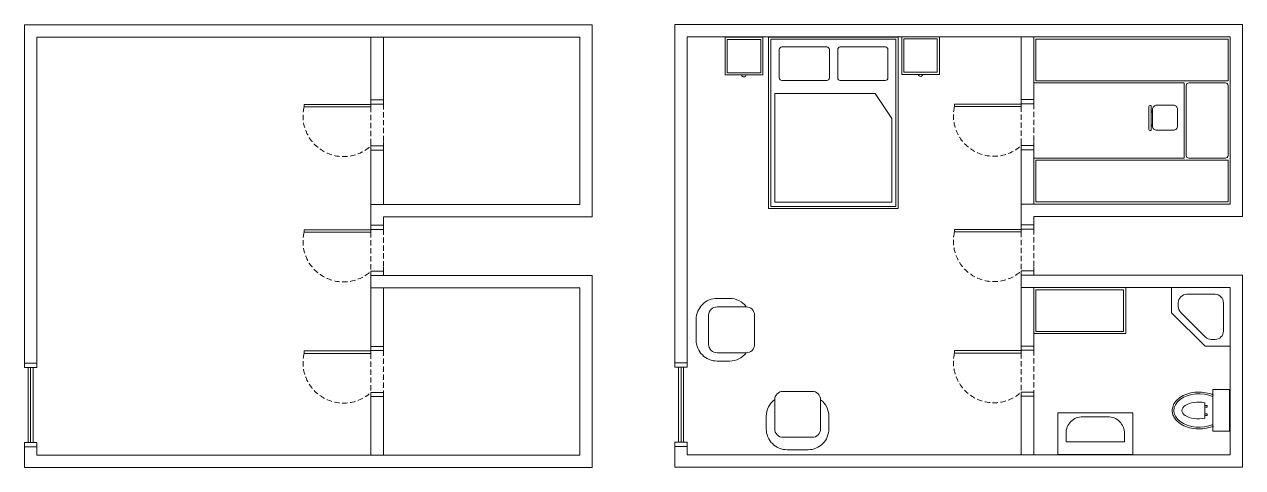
# Model space of a CAD drawing. Header units: centimetres. Extents: x -1214 to 5930, y 2765 to 5950.
# Drawn here: x 2675 to 4134, y 3911 to 4441 of the extents above; entities that cross this region are included whole.
import ezdxf

# ---------------------------------------------------------------- set-up
doc = ezdxf.new("R2010")
doc.units = ezdxf.units.CM
doc.linetypes.add('HIDDEN', pattern=[9.525, 6.35, -3.175])
for name, color, linetype, lineweight in [('duvar', 251, 'Continuous', 20), ('kapı', 1, 'Continuous', 15), ('pencere', 3, 'Continuous', 20), ('tefriş', 4, 'Continuous', 9)]:
    doc.layers.add(name, color=color, linetype=linetype, lineweight=lineweight)

# ---------------------------------------------------------------- blocks, each defined once
blk = doc.blocks.new('KP_001_Y')
at = {"layer": 'kapı'}
for points in [[(-15, 0), (0, 0), (0, -5), (-15, -5)], [(-15, 0), (0, 0), (0, -5), (-15, -5)], [(-15, -60), (0, -60), (0, -55), (-15, -55)], [(-15, -60), (0, -60), (0, -55), (-15, -55)]]:
    blk.add_lwpolyline(points, close=True, dxfattribs=at)
blk.add_lwpolyline([(-15, -5.4), (-95, -5.4), (-95, -8.4), (-15, -8.4), (-15, -5.4)], dxfattribs=at)
blk.add_lwpolyline([(-15, -5.4), (-95, -5.4), (-95, -8.4), (-15, -8.4), (-15, -5.4)], dxfattribs=at)
at = {"layer": 'kapı', "linetype": 'HIDDEN'}
for points in [[(-15, -8.4), (-15, -55)], [(-15, -8.4), (-15, -55)], [(0, -5), (0, -55)], [(0, -5), (0, -55)]]:
    blk.add_lwpolyline(points, dxfattribs=at)
blk.add_arc((-47.9, -19.4), 48.4, 166.8187, 312.7419, dxfattribs=at)
blk.add_arc((-47.9, -19.4), 48.4, 166.8187, 312.7419, dxfattribs=at)
blk = doc.blocks.new('YT_001_Y')
at = {"layer": 'tefriş'}
for points in [[(-2.5, 2.5), (152.5, 2.5), (152.5, -202.5), (-2.5, -202.5)], [(0, 0), (150, 0), (150, -200), (0, -200)], [(0, -200), (150, -200), (150, 0), (0, 0)], [(5, -65), (125, -65), (145, -95), (145, -195), (5, -195)]]:
    blk.add_lwpolyline(points, close=True, dxfattribs=at)
for points in [[(13.3, -9.3), (67.3, -9.3, -0.414214), (70.3, -12.3), (70.3, -46.3, -0.414214), (67.3, -49.3), (13.3, -49.3, -0.414214), (10.3, -46.3), (10.3, -12.3, -0.414214)], [(83.3, -9.3), (137.3, -9.3, -0.414214), (140.3, -12.3), (140.3, -46.3, -0.414214), (137.3, -49.3), (83.3, -49.3, -0.414214), (80.3, -46.3), (80.3, -12.3, -0.414214)]]:
    blk.add_lwpolyline(points, format="xyb", close=True, dxfattribs=at)
blk = doc.blocks.new('KOM_001_Y')
at = {"layer": 'tefriş'}
for points in [[(0, 0), (45, 0), (45, -45), (0, -45)], [(2.5, -2.5), (42.5, -2.5), (42.5, -42.5), (2.5, -42.5)]]:
    blk.add_lwpolyline(points, close=True, dxfattribs=at)
blk.add_arc((22.4, -45), 2.5, 180, 0, dxfattribs=at)
blk = doc.blocks.new('CHR_001_Y')
at = {"layer": 'tefriş'}
for points in [[(3, 2), (2, 2, 0.414214), (0, 0), (0, -26, 0.414214), (2, -28), (3, -28)], [(9.5, 2.3), (29.5, 2.3, -0.414214), (34.5, -2.7), (34.5, -22.7, -0.414214), (29.5, -27.7), (9.5, -27.7, -0.414214), (4.5, -22.7), (4.5, -2.7, -0.414214)]]:
    blk.add_lwpolyline(points, format="xyb", close=True, dxfattribs=at)
for points in [[(3, -4.6), (4.5, -4.6)], [(4.5, -6), (3, -6)], [(3, -21.4), (4.5, -21.4)], [(4.5, -22.7), (3, -22.7)]]:
    blk.add_lwpolyline(points, dxfattribs=at)
blk = doc.blocks.new('KLZ_001_Y')
at = {"layer": 'tefriş'}
blk.add_lwpolyline([(0, -50), (-20, -50), (-20, 0), (0, 0)], close=True, dxfattribs=at)
for points in [[(-29.8, -34.6), (-29.8, -16)], [(-29.8, -19.4), (-27.1, -19.4), (-27.1, -21.2), (-29.8, -21.2)], [(-29.8, -19.4), (-27.1, -19.4), (-27.1, -21.2), (-29.8, -21.2)], [(-29.8, -29.4), (-27.1, -29.4), (-27.1, -31.2), (-29.8, -31.2)]]:
    blk.add_lwpolyline(points, dxfattribs=at)
for centre, major_axis, ratio, start_param, end_param in [((-36.8, -25.3), (-30, 0), 0.666667, 4.118763, 8.447608), ((-37.3, -25.3), (-20, 0), 0.5, 4.329021, 8.237349)]:
    blk.add_ellipse(centre, major_axis=major_axis, ratio=ratio, start_param=start_param, end_param=end_param, dxfattribs=at)
blk.add_open_spline([(-19.2, -6.9), (-20.7, -6.2), (-22.3, -5.6), (-27.1, -4.2), (-30.5, -3.6), (-37.3, -3.2), (-40.8, -3.3), (-47.5, -4.4), (-50.7, -5.3), (-56.6, -7.8), (-59.2, -9.4), (-63.7, -13.1), (-65.5, -15.2), (-67.6, -19.1), (-68.2, -20.8), (-68.8, -24.3), (-68.9, -26.1), (-68.3, -29.5), (-67.7, -31.2), (-66, -34.4), (-64.9, -36), (-62.3, -38.8), (-60.7, -40.1), (-56.4, -42.9), (-53.5, -44.2), (-47.2, -46.2), (-43.9, -46.9), (-37, -47.4), (-33.5, -47.3), (-26.7, -46.3), (-23.5, -45.5), (-20, -44.1), (-19.6, -43.9), (-19.2, -43.7)], degree=3, knots=[4.118763, 4.118763, 4.118763, 4.118763, 4.291947, 4.291947, 4.620793, 4.620793, 4.949639, 4.949639, 5.278485, 5.278485, 5.607332, 5.607332, 5.936178, 5.936178, 6.163927, 6.163927, 6.391676, 6.391676, 6.619425, 6.619425, 6.847174, 6.847174, 7.074923, 7.074923, 7.405918, 7.405918, 7.736913, 7.736913, 8.067908, 8.067908, 8.398904, 8.398904, 8.447608, 8.447608, 8.447608, 8.447608], dxfattribs=at)
blk = doc.blocks.new('DUŞ_001_Y')
at = {"layer": 'tefriş'}
blk.add_lwpolyline([(-70, 0), (0, 0), (0, -60), (0, -70), (-30, -70), (-70, -30), (-70, 0)], dxfattribs=at)
blk.add_lwpolyline([(-52, -8), (-18, -8, -0.414214), (-8, -18), (-8, -52, -0.414214), (-18, -62), (-22.5, -62, -0.198912), (-29.6, -59.1), (-59.1, -29.6, -0.198912), (-62, -22.5), (-62, -18, -0.414214)], format="xyb", close=True, dxfattribs=at)
blk = doc.blocks.new('LVB_001_Y')
at = {"layer": 'tefriş'}
blk.add_lwpolyline([(-90, 50), (0, 50), (0, 0), (-90, 0)], close=True, dxfattribs=at)
blk.add_lwpolyline([(-60.2, 45.4), (-30.2, 45.4, -0.414214), (-10.2, 25.4), (-10.2, 15.4), (-80.2, 15.4), (-80.2, 25.4, -0.414214)], format="xyb", close=True, dxfattribs=at)
blk = doc.blocks.new('BER_001_Y')
at = {"layer": 'tefriş'}
blk.add_lwpolyline([(-40.4, -55.5, -0.235042), (-50.3, -35.6), (-50.3, -20.6, -0.414214), (-25.3, 4.4), (-0.3, 4.4, -0.414214), (24.7, -20.6), (24.7, -35.6, -0.237092), (14.6, -55.6, -0.237092)], format="xyb", dxfattribs=at)
blk.add_lwpolyline([(-30.4, -10.5), (4.6, -10.5, -0.414214), (14.6, -20.5), (14.6, -55.5, -0.414214), (4.6, -65.5), (-30.4, -65.5, -0.414214), (-40.4, -55.5), (-40.4, -20.5, -0.414214)], format="xyb", close=True, dxfattribs=at)

msp = doc.modelspace()

# ---------------------------------------------------------------- linework, layer by layer
at = {"layer": 'duvar'}
for points in [[(3105.094, 4200.515), (3105.094, 4210.515), (3355.094, 4210.515), (3355.094, 4440.515), (2840.094, 4440.515), (2740.094, 4440.515), (2675.094, 4440.515), (2675.094, 4035.515)], [(3883.884, 4200.911), (3883.884, 4210.911), (4133.884, 4210.911), (4133.884, 4440.911), (3618.884, 4440.911), (3518.884, 4440.911), (3453.884, 4440.911), (3453.884, 4035.911)], [(3090.094, 4197.515), (3090.094, 4225.515), (3340.094, 4225.515), (3340.094, 4425.515), (2840.094, 4425.515), (2740.094, 4425.515), (2690.094, 4425.515), (2690.094, 4035.515)], [(3090.094, 4350.113), (3090.094, 4350.113), (3090.094, 4406.409), (3090.094, 4425.515)], [(3340.094, 4425.515), (3098.993, 4425.515)], [(3105.094, 4350.515), (3105.094, 4406.409), (3105.094, 4425.515)], [(3868.884, 4197.911), (3868.884, 4225.911), (4118.884, 4225.911), (4118.884, 4425.911), (3618.884, 4425.911), (3518.884, 4425.911), (3468.884, 4425.911), (3468.884, 4035.911)], [(3868.884, 4350.509), (3868.884, 4350.509), (3868.884, 4406.805), (3868.884, 4425.911)], [(4118.884, 4425.911), (3877.782, 4425.911)], [(3883.884, 4350.911), (3883.884, 4406.805), (3883.884, 4425.911)], [(3090.094, 4225.515), (3090.094, 4300.515)], [(3105.094, 4225.515), (3105.094, 4300.515)], [(3868.884, 4225.911), (3868.884, 4300.911)], [(3883.884, 4225.911), (3883.884, 4300.911)], [(2675.094, 3935.515), (2675.094, 3910.515), (3090.094, 3910.515), (3355.094, 3910.515), (3355.094, 4140.515), (3105.094, 4140.515), (3105.094, 4150.515)], [(3453.884, 3935.911), (3453.884, 3910.911), (3868.884, 3910.911), (4133.884, 3910.911), (4133.884, 4140.911), (3883.884, 4140.911), (3883.884, 4150.911)], [(2690.094, 3935.515), (2690.094, 3925.515), (3090.094, 3925.515), (3340.094, 3925.515), (3340.094, 4125.515), (3090.094, 4125.515), (3090.094, 4140.515)], [(3468.884, 3935.911), (3468.884, 3925.911), (3868.884, 3925.911), (4118.884, 3925.911), (4118.884, 4125.911), (3868.884, 4125.911), (3868.884, 4140.911)], [(3090.094, 4055.515), (3090.094, 4125.515)], [(3105.094, 4055.515), (3105.094, 4125.515)], [(3868.884, 4055.911), (3868.884, 4125.911)], [(3883.884, 4055.911), (3883.884, 4125.911)], [(3090.094, 3925.515), (3090.094, 3995.515)], [(3105.094, 3925.515), (3105.094, 3995.515)], [(3868.884, 3925.911), (3868.884, 3995.911)], [(3883.884, 3925.911), (3883.884, 3995.911)]]:
    msp.add_lwpolyline(points, dxfattribs=at)
at = {"layer": 'kapı'}
for points in [[(2690.094, 4035.515), (2675.094, 4035.515)], [(3468.884, 4035.911), (3453.884, 4035.911)], [(2690.094, 3935.515), (2675.094, 3935.515)], [(3468.884, 3935.911), (3453.884, 3935.911)]]:
    msp.add_lwpolyline(points, dxfattribs=at)
at = {"layer": 'pencere'}
for points in [[(3090.094, 4125.515), (3090.094, 4125.515)], [(3868.884, 4125.911), (3868.884, 4125.911)], [(2679.594, 3940.515), (2679.59, 4030.515)], [(2682.594, 3940.515), (2682.59, 4030.515)], [(2685.594, 3940.515), (2685.59, 4030.515)], [(3458.384, 3940.911), (3458.379, 4030.911)], [(3461.384, 3940.911), (3461.379, 4030.911)], [(3464.384, 3940.912), (3464.379, 4030.912)]]:
    msp.add_lwpolyline(points, dxfattribs=at)
for points in [[(2675.094, 4035.515), (2690.094, 4035.515), (2690.094, 4030.515), (2675.094, 4030.515)], [(3453.884, 4035.911), (3468.884, 4035.911), (3468.884, 4030.911), (3453.884, 4030.911)], [(2675.094, 3935.515), (2690.094, 3935.515), (2690.094, 3940.515), (2675.094, 3940.515)], [(3453.884, 3935.911), (3468.884, 3935.911), (3468.884, 3940.911), (3453.884, 3940.911)]]:
    msp.add_lwpolyline(points, close=True, dxfattribs=at)
at = {"layer": 'tefriş'}
for points in [[(4063.884, 4370.911), (3883.884, 4370.911), (3883.884, 4425.911), (4118.884, 4425.911), (4118.884, 4370.911)], [(4063.884, 4225.911), (4118.884, 4225.911), (4118.884, 4425.911), (4063.884, 4425.911)], [(4116.384, 4373.411), (4116.384, 4423.411), (4063.884, 4423.411)], [(4063.884, 4370.911), (4063.884, 4280.911)], [(4063.884, 4280.911), (3883.884, 4280.911), (3883.884, 4225.911), (4118.884, 4225.911), (4118.884, 4280.911)], [(4063.884, 4228.411), (4116.384, 4228.411), (4116.384, 4278.411)]]:
    msp.add_lwpolyline(points, dxfattribs=at)
for points in [[(3886.384, 4423.411), (4116.384, 4423.411), (4116.384, 4373.411), (3886.384, 4373.411)], [(3886.384, 4228.411), (4116.384, 4228.411), (4116.384, 4278.411), (3886.384, 4278.411)], [(3883.884, 4125.911), (3993.884, 4125.911), (3993.884, 4070.911), (3883.884, 4070.911)], [(3886.384, 4123.411), (3991.384, 4123.411), (3991.384, 4073.411), (3886.384, 4073.411)]]:
    msp.add_lwpolyline(points, close=True, dxfattribs=at)
msp.add_lwpolyline([(4113.384, 4370.911), (4069.384, 4370.911, 0.41421356), (4066.384, 4367.911), (4066.384, 4283.911, 0.41421356), (4069.384, 4280.911), (4113.384, 4280.911, 0.41421356), (4116.384, 4283.911), (4116.384, 4367.911, 0.41421356)], format="xyb", close=True, dxfattribs=at)

# ---------------------------------------------------------------- block references
at = {"layer": 'kapı'}
for p in [(3105.094, 4350.515), (3883.884, 4350.911), (3105.094, 4200.515), (3883.884, 4200.911), (3105.094, 4055.515), (3883.884, 4055.911)]:
    msp.add_blockref('KP_001_Y', p, dxfattribs=at)
at = {"layer": 'tefriş'}
for name, p in [('KOM_001_Y', (3514.275, 4425.488)), ('YT_001_Y', (3568.765, 4423.145)), ('KOM_001_Y', (3725.777, 4426.123)), ('CHR_001_Y', (4021.439, 4341.926)), ('DUŞ_001_Y', (4118.884, 4125.911)), ('KLZ_001_Y', (4118.354, 4004.181)), ('LVB_001_Y', (4002.584, 3926.071))]:
    msp.add_blockref(name, p, dxfattribs=at)
for p, rotation in [((3483.994, 4088.298), 90), ((3588.146, 3936.288), 180)]:
    msp.add_blockref('BER_001_Y', p, dxfattribs=dict(at, rotation=rotation))

doc.saveas('drawing.dxf')
